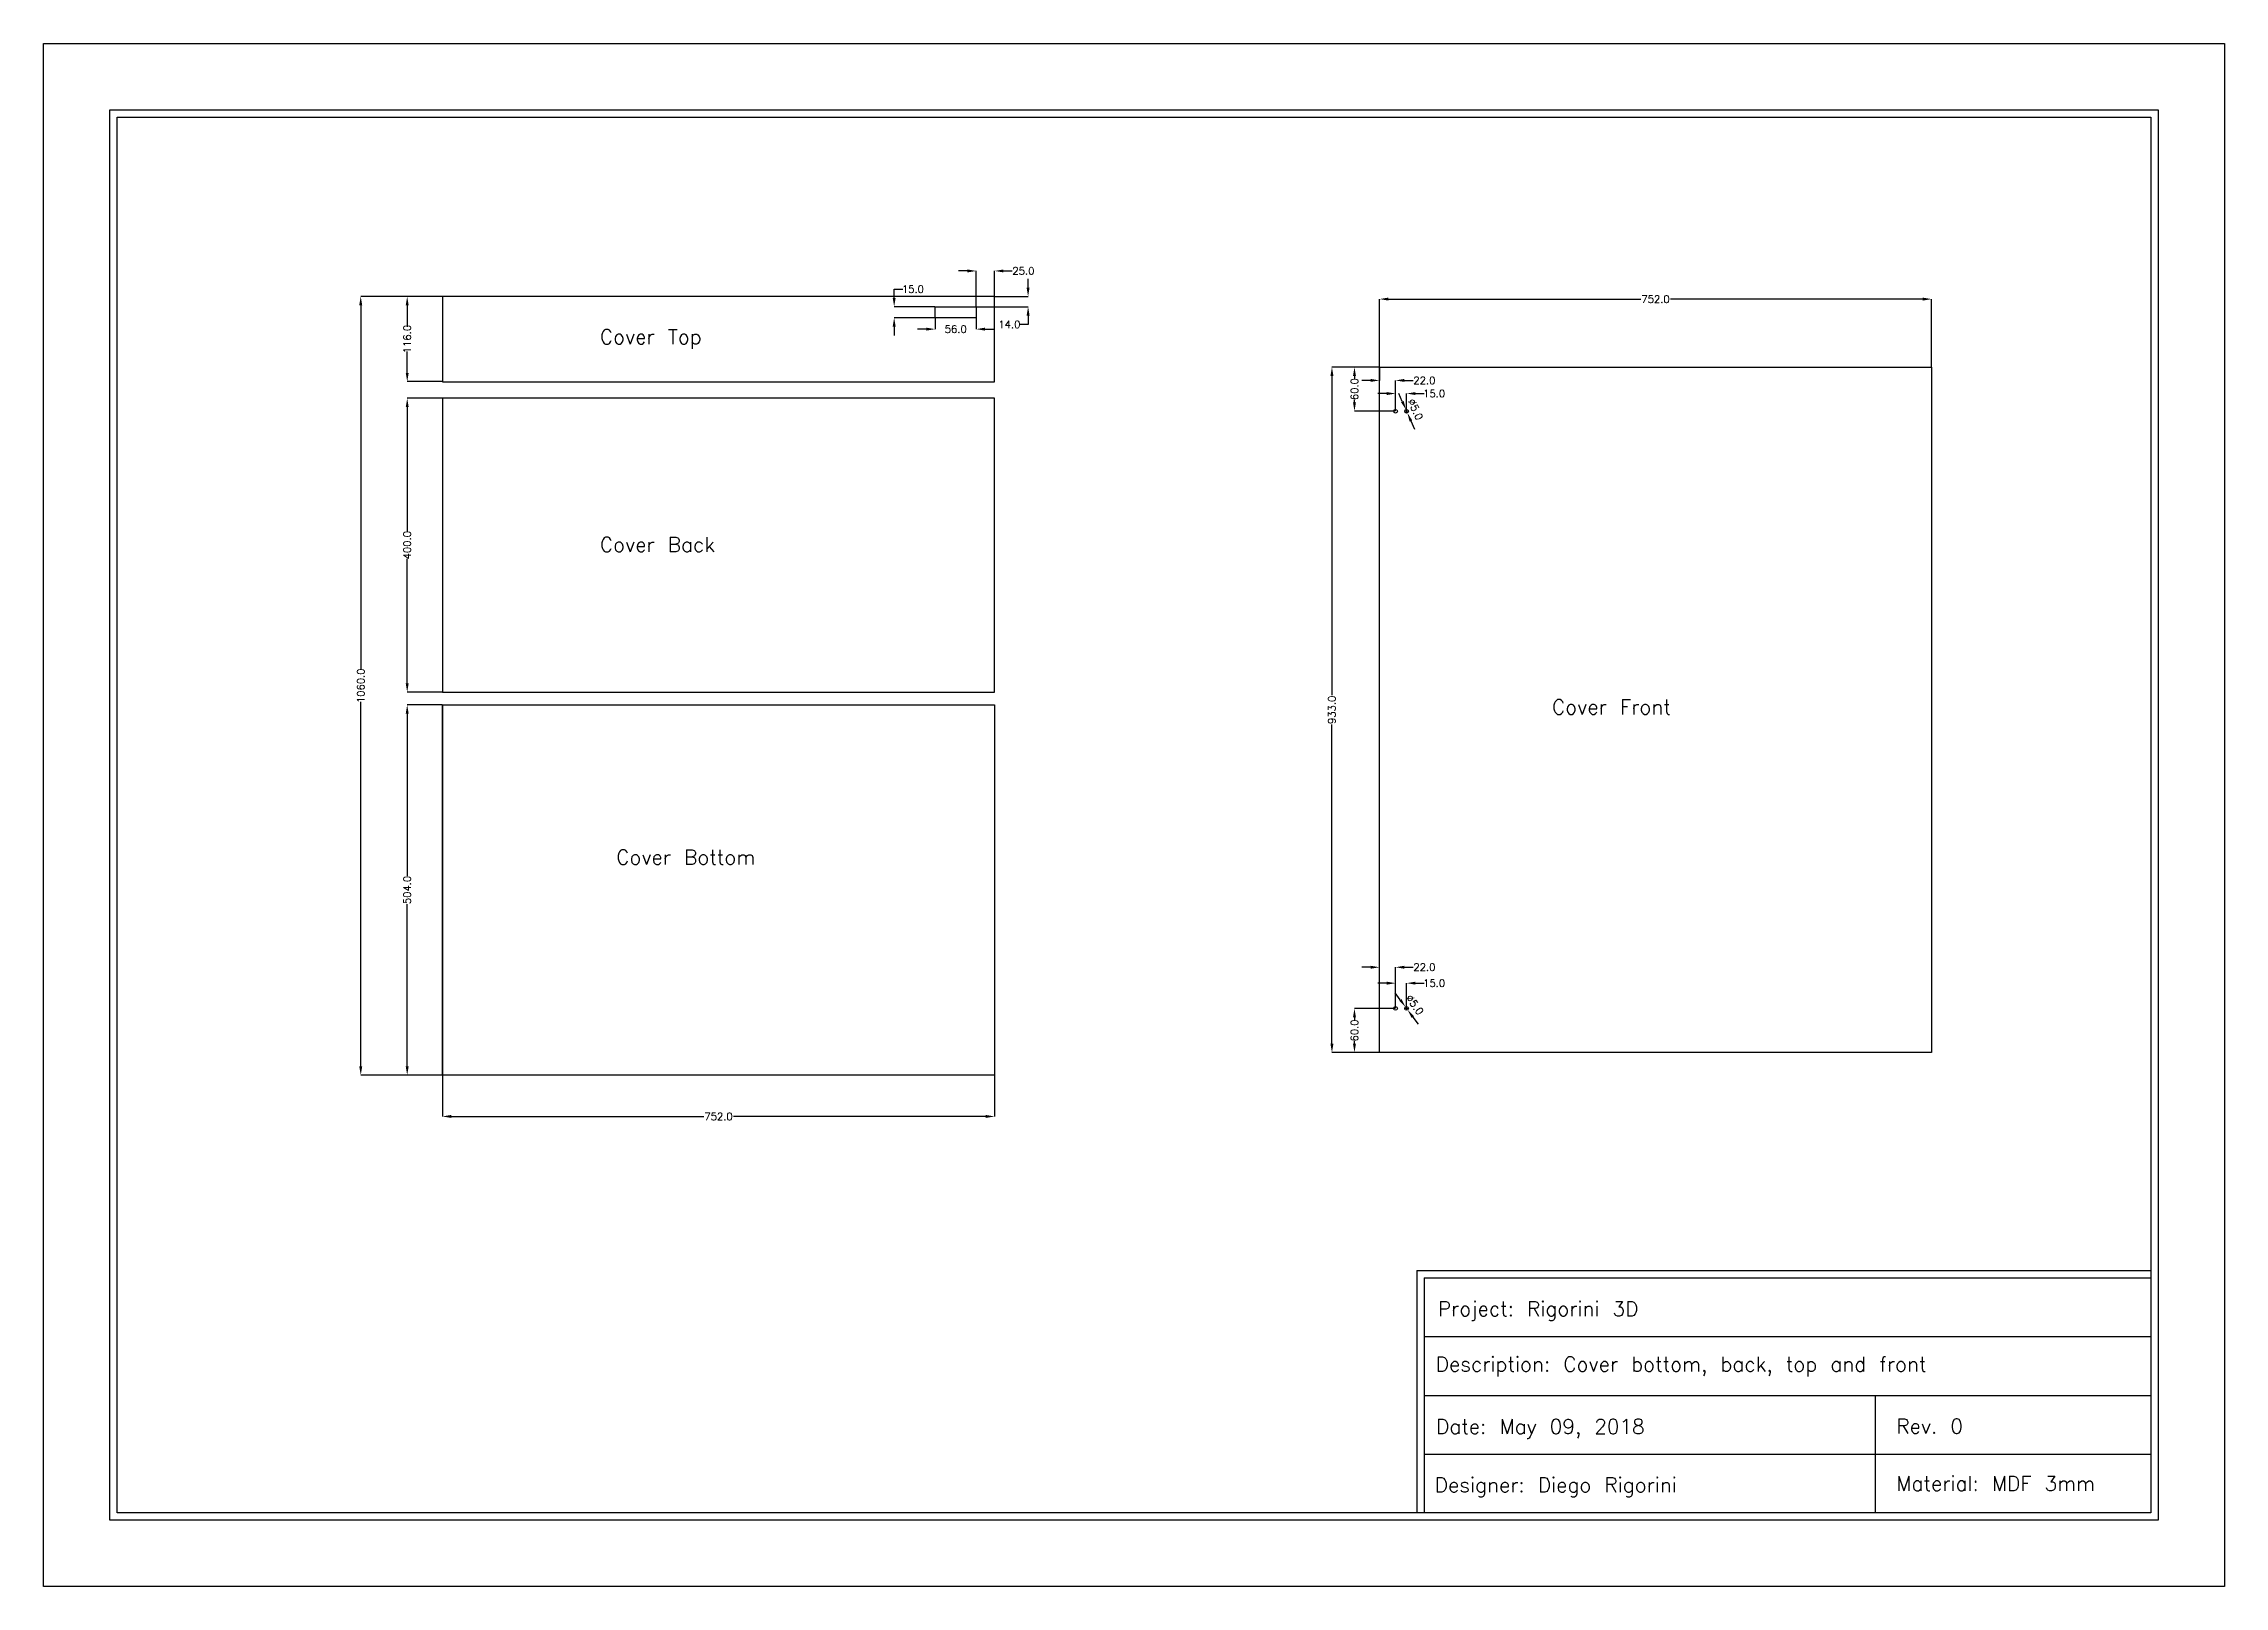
# Model space of a CAD drawing. Header units: millimetres. Extents: x -4601 to 5059, y -189 to 3749.
# Drawn here: x -4601 to -1631, y 1649 to 3749 of the extents above; entities that cross this region are included whole.
import ezdxf

# ---------------------------------------------------------------- set-up
doc = ezdxf.new("R2010")
doc.units = ezdxf.units.MM
doc.layers.get('0').update_dxf_attribs({"lineweight": 25})
doc.layers.add('DIMENSION', color=150, linetype='Continuous', lineweight=9)
doc.layers.add('NoPrint', color=3, linetype='Continuous', plot=False)
doc.styles.get("Standard").update_dxf_attribs({"font": 'txt.shx', "height": 10})
doc.dimstyles.get("Standard").update_dxf_attribs({"dimscale": 100, "dimtxt": 12, "dimasz": 12, "dimexe": 0, "dimexo": 0.5, "dimgap": 1, "dimtad": 0, "dimtoh": 1, "dimdec": 1, "dimzin": 0, "dimdsep": 46, "dimtxsty": 'Standard', "dimcen": 2.5, "dimadec": 0, "dimazin": 0, "dimtfac": 1, "dimtdec": 4, "dimtofl": 0, "dimtmove": 0, "dimatfit": 3, "dimfxl": 1, "dimtolj": 1, "dimtzin": 0, "dimarcsym": 0})

msp = doc.modelspace()

# ---------------------------------------------------------------- texts
for s, insert, char_height, width, attachment_point in [('\\pxql;{\\H2x;Cover Top}', (-3570.35, 3359.66), 10, 272.8125, 3), ('\\pxql;{\\H2x;Cover Back}', (-3570.35, 3076.71), 10, 272.8125, 3), ('\\pxql;{\\H2x;Cover Front}', (-2273.71, 2855.64), 10, 272.8125, 3), ('\\pxql;{\\H2x;Cover Bottom}', (-3548.11, 2651.29), 10, 272.8125, 3), ('Project: Rigorini 3D', (-2701.95, 2036.55), 20, 2725.722, 1), ('Description: Cover bottom, back, top and front', (-2704.91, 1961.19), 20, 2725.722, 1), ('Date: May 09, 2018', (-2704.41, 1876.28), 20, 2725.722, 1), ('Rev. 0', (-2077.54, 1876.5), 20, 2725.722, 1), ('Designer: Diego Rigorini', (-2706.15, 1796.67), 20, 2725.722, 1), ('Material: MDF 3mm', (-2077.54, 1798.76), 20, 2725.722, 1)]:
    msp.add_mtext(s, dxfattribs=dict(insert=insert, char_height=char_height, width=width, attachment_point=attachment_point))

# ---------------------------------------------------------------- blocks, each defined once
blk = doc.blocks.new('*D228')
at = {"layer": 'Defpoints', "color": 0}
for p in [(-4057.6, 2848.5), (-3305.6, 2848.5), (-3305.6, 2288.3)]:
    blk.add_point(p, dxfattribs=at)
at = {"layer": 'DIMENSION', "color": 0, "lineweight": -2}
for p, q in [((-4057.6, 2848), (-4057.6, 2288.3)), ((-3305.6, 2848), (-3305.6, 2288.3)), ((-4045.6, 2288.3), (-3701.7, 2288.3)), ((-3317.6, 2288.3), (-3661.4, 2288.3))]:
    blk.add_line(p, q, dxfattribs=at)
at = {"layer": 'DIMENSION', "color": 0}
for points in [[(-4045.6, 2290.3), (-4045.6, 2286.3), (-4057.6, 2288.3)], [(-3317.6, 2286.3), (-3317.6, 2290.3), (-3305.6, 2288.3)]]:
    blk.add_solid(points, dxfattribs=at)
at = {"layer": 'DIMENSION', "color": 0, "insert": (-3681.6, 2288.3), "char_height": 10, "attachment_point": 5}
blk.add_mtext('\\A1;752.0', dxfattribs=at)
blk = doc.blocks.new('*D231')
at = {"layer": 'Defpoints', "color": 0}
for p in [(-4105.6, 2848.5), (-4057.6, 2848.5), (-4057.6, 2344.5)]:
    blk.add_point(p, dxfattribs=at)
at = {"layer": 'DIMENSION', "color": 0, "lineweight": -2}
for p, q in [((-4058.1, 2848.5), (-4105.6, 2848.5)), ((-4105.6, 2836.5), (-4105.6, 2615.8)), ((-4105.6, 2356.5), (-4105.6, 2577.1)), ((-4058.1, 2344.5), (-4105.6, 2344.5))]:
    blk.add_line(p, q, dxfattribs=at)
at = {"layer": 'DIMENSION', "color": 0}
for points in [[(-4103.6, 2836.5), (-4107.6, 2836.5), (-4105.6, 2848.5)], [(-4107.6, 2356.5), (-4103.6, 2356.5), (-4105.6, 2344.5)]]:
    blk.add_solid(points, dxfattribs=at)
at = {"layer": 'DIMENSION', "color": 0, "insert": (-4105.6, 2596.5), "char_height": 10, "attachment_point": 5, "rotation": 90}
blk.add_mtext('\\A1;504.0', dxfattribs=at)
blk = doc.blocks.new('*D232')
at = {"layer": 'Defpoints', "color": 0}
for p in [(-4057.6, 3265.9), (-4105.6, 2865.9), (-4057.6, 2865.9)]:
    blk.add_point(p, dxfattribs=at)
at = {"layer": 'DIMENSION', "color": 0, "lineweight": -2}
for p, q in [((-4058.1, 3265.9), (-4105.6, 3265.9)), ((-4105.6, 3253.9), (-4105.6, 3084.4)), ((-4105.6, 2877.9), (-4105.6, 3047.4)), ((-4058.1, 2865.9), (-4105.6, 2865.9))]:
    blk.add_line(p, q, dxfattribs=at)
at = {"layer": 'DIMENSION', "color": 0}
for points in [[(-4103.6, 3253.9), (-4107.6, 3253.9), (-4105.6, 3265.9)], [(-4107.6, 2877.9), (-4103.6, 2877.9), (-4105.6, 2865.9)]]:
    blk.add_solid(points, dxfattribs=at)
at = {"layer": 'DIMENSION', "color": 0, "insert": (-4105.6, 3065.9), "char_height": 10, "attachment_point": 5, "rotation": 90}
blk.add_mtext('\\A1;400.0', dxfattribs=at)
blk = doc.blocks.new('*D234')
at = {"layer": 'Defpoints', "color": 0}
for p in [(-4057.6, 3404.5), (-4105.6, 3288.5), (-4057.6, 3288.5)]:
    blk.add_point(p, dxfattribs=at)
at = {"layer": 'DIMENSION', "color": 0, "lineweight": -2}
for p, q in [((-4058.1, 3404.5), (-4105.6, 3404.5)), ((-4105.6, 3392.5), (-4105.6, 3363.3)), ((-4105.6, 3300.5), (-4105.6, 3329.6)), ((-4058.1, 3288.5), (-4105.6, 3288.5))]:
    blk.add_line(p, q, dxfattribs=at)
at = {"layer": 'DIMENSION', "color": 0}
for points in [[(-4103.6, 3392.5), (-4107.6, 3392.5), (-4105.6, 3404.5)], [(-4107.6, 3300.5), (-4103.6, 3300.5), (-4105.6, 3288.5)]]:
    blk.add_solid(points, dxfattribs=at)
at = {"layer": 'DIMENSION', "color": 0, "insert": (-4105.6, 3346.5), "char_height": 10, "attachment_point": 5, "rotation": 90}
blk.add_mtext('\\A1;116.0', dxfattribs=at)
blk = doc.blocks.new('*D248')
at = {"layer": 'Defpoints', "color": 0}
for p in [(-2029.5, 3400.9), (-2781.5, 3308.3), (-2029.5, 3308.3)]:
    blk.add_point(p, dxfattribs=at)
at = {"layer": 'DIMENSION', "color": 0, "lineweight": -2}
for p, q in [((-2781.5, 3308.8), (-2781.5, 3400.9)), ((-2769.5, 3400.9), (-2425.7, 3400.9)), ((-2041.5, 3400.9), (-2385.3, 3400.9)), ((-2029.5, 3308.8), (-2029.5, 3400.9))]:
    blk.add_line(p, q, dxfattribs=at)
at = {"layer": 'DIMENSION', "color": 0}
for points in [[(-2769.5, 3402.9), (-2769.5, 3398.9), (-2781.5, 3400.9)], [(-2041.5, 3398.9), (-2041.5, 3402.9), (-2029.5, 3400.9)]]:
    blk.add_solid(points, dxfattribs=at)
at = {"layer": 'DIMENSION', "color": 0, "insert": (-2405.5, 3400.9), "char_height": 10, "attachment_point": 5}
blk.add_mtext('\\A1;752.0', dxfattribs=at)
blk = doc.blocks.new('*D250')
at = {"layer": 'Defpoints', "color": 0}
for p in [(-2846.2, 3308.3), (-2781.5, 3308.3), (-2781.5, 2375.3)]:
    blk.add_point(p, dxfattribs=at)
at = {"layer": 'DIMENSION', "color": 0, "lineweight": -2}
for p, q in [((-2782, 3308.3), (-2846.2, 3308.3)), ((-2846.2, 3296.3), (-2846.2, 2861.9)), ((-2846.2, 2387.3), (-2846.2, 2821.6)), ((-2782, 2375.3), (-2846.2, 2375.3))]:
    blk.add_line(p, q, dxfattribs=at)
at = {"layer": 'DIMENSION', "color": 0}
for points in [[(-2844.2, 3296.3), (-2848.2, 3296.3), (-2846.2, 3308.3)], [(-2848.2, 2387.3), (-2844.2, 2387.3), (-2846.2, 2375.3)]]:
    blk.add_solid(points, dxfattribs=at)
at = {"layer": 'DIMENSION', "color": 0, "insert": (-2846.2, 2841.8), "char_height": 10, "attachment_point": 5, "rotation": 90}
blk.add_mtext('\\A1;933.0', dxfattribs=at)
blk = doc.blocks.new('*D252')
at = {"layer": 'Defpoints', "color": 0}
for p in [(-2759.5, 2491.4), (-2759.5, 2435.3), (-2781.5, 2375.3)]:
    blk.add_point(p, dxfattribs=at)
at = {"layer": 'DIMENSION', "color": 0, "lineweight": -2}
for p, q in [((-2793.5, 2491.4), (-2805.5, 2491.4)), ((-2781.5, 2375.8), (-2781.5, 2491.4)), ((-2759.5, 2435.8), (-2759.5, 2491.4)), ((-2747.5, 2491.4), (-2735.5, 2491.4))]:
    blk.add_line(p, q, dxfattribs=at)
at = {"layer": 'DIMENSION', "color": 0}
for points in [[(-2793.5, 2489.4), (-2793.5, 2493.4), (-2781.5, 2491.4)], [(-2747.5, 2493.4), (-2747.5, 2489.4), (-2759.5, 2491.4)]]:
    blk.add_solid(points, dxfattribs=at)
at = {"layer": 'DIMENSION', "color": 0, "insert": (-2720.3, 2491.4), "char_height": 10, "attachment_point": 5}
blk.add_mtext('\\A1;22.0', dxfattribs=at)
blk = doc.blocks.new('*D253')
at = {"layer": 'Defpoints', "color": 0}
for p in [(-2744.5, 2469.7), (-2759.5, 2435.3), (-2744.5, 2435.3)]:
    blk.add_point(p, dxfattribs=at)
at = {"layer": 'DIMENSION', "color": 0, "lineweight": -2}
for p, q in [((-2771.5, 2469.7), (-2783.5, 2469.7)), ((-2759.5, 2435.8), (-2759.5, 2469.7)), ((-2744.5, 2435.8), (-2744.5, 2469.7)), ((-2732.5, 2469.7), (-2720.5, 2469.7))]:
    blk.add_line(p, q, dxfattribs=at)
at = {"layer": 'DIMENSION', "color": 0}
for points in [[(-2771.5, 2467.7), (-2771.5, 2471.7), (-2759.5, 2469.7)], [(-2732.5, 2471.7), (-2732.5, 2467.7), (-2744.5, 2469.7)]]:
    blk.add_solid(points, dxfattribs=at)
at = {"layer": 'DIMENSION', "color": 0, "insert": (-2707, 2469.7), "char_height": 10, "attachment_point": 5}
blk.add_mtext('\\A1;15.0', dxfattribs=at)
blk = doc.blocks.new('*D256')
at = {"layer": 'Defpoints', "color": 0}
for p in [(-2815.5, 2435.3), (-2759.5, 2435.3), (-2781.5, 2375.3)]:
    blk.add_point(p, dxfattribs=at)
at = {"layer": 'DIMENSION', "color": 0, "lineweight": -2}
for p, q in [((-2760, 2435.3), (-2815.5, 2435.3)), ((-2815.5, 2423.3), (-2815.5, 2419.6)), ((-2815.5, 2387.3), (-2815.5, 2390.9)), ((-2782, 2375.3), (-2815.5, 2375.3))]:
    blk.add_line(p, q, dxfattribs=at)
at = {"layer": 'DIMENSION', "color": 0}
for points in [[(-2813.5, 2423.3), (-2817.5, 2423.3), (-2815.5, 2435.3)], [(-2817.5, 2387.3), (-2813.5, 2387.3), (-2815.5, 2375.3)]]:
    blk.add_solid(points, dxfattribs=at)
at = {"layer": 'DIMENSION', "color": 0, "insert": (-2815.5, 2405.3), "char_height": 10, "attachment_point": 5, "rotation": 90}
blk.add_mtext('\\A1;60.0', dxfattribs=at)
blk = doc.blocks.new('*D258')
at = {"layer": 'Defpoints', "color": 0}
for p in [(-2781.5, 3308.3), (-2759.5, 3290.2), (-2759.5, 3248.3)]:
    blk.add_point(p, dxfattribs=at)
at = {"layer": 'DIMENSION', "color": 0, "lineweight": -2}
for p, q in [((-2781.5, 3307.8), (-2781.5, 3290.2)), ((-2793.5, 3290.2), (-2805.5, 3290.2)), ((-2759.5, 3248.8), (-2759.5, 3290.2)), ((-2747.5, 3290.2), (-2735.5, 3290.2))]:
    blk.add_line(p, q, dxfattribs=at)
at = {"layer": 'DIMENSION', "color": 0}
for points in [[(-2793.5, 3288.2), (-2793.5, 3292.2), (-2781.5, 3290.2)], [(-2747.5, 3292.2), (-2747.5, 3288.2), (-2759.5, 3290.2)]]:
    blk.add_solid(points, dxfattribs=at)
at = {"layer": 'DIMENSION', "color": 0, "insert": (-2720.3, 3290.2), "char_height": 10, "attachment_point": 5}
blk.add_mtext('\\A1;22.0', dxfattribs=at)
blk = doc.blocks.new('*D259')
at = {"layer": 'Defpoints', "color": 0}
for p in [(-2744.5, 3272.3), (-2759.5, 3248.3), (-2744.5, 3248.3)]:
    blk.add_point(p, dxfattribs=at)
at = {"layer": 'DIMENSION', "color": 0, "lineweight": -2}
for p, q in [((-2771.5, 3272.3), (-2783.5, 3272.3)), ((-2759.5, 3248.8), (-2759.5, 3272.3)), ((-2744.5, 3248.8), (-2744.5, 3272.3)), ((-2732.5, 3272.3), (-2720.5, 3272.3))]:
    blk.add_line(p, q, dxfattribs=at)
at = {"layer": 'DIMENSION', "color": 0}
for points in [[(-2771.5, 3270.3), (-2771.5, 3274.3), (-2759.5, 3272.3)], [(-2732.5, 3274.3), (-2732.5, 3270.3), (-2744.5, 3272.3)]]:
    blk.add_solid(points, dxfattribs=at)
at = {"layer": 'DIMENSION', "color": 0, "insert": (-2707, 3272.3), "char_height": 10, "attachment_point": 5}
blk.add_mtext('\\A1;15.0', dxfattribs=at)
blk = doc.blocks.new('*D261')
at = {"layer": 'Defpoints', "color": 0}
for p in [(-2781.5, 3308.3), (-2815.5, 3248.3), (-2759.5, 3248.3)]:
    blk.add_point(p, dxfattribs=at)
at = {"layer": 'DIMENSION', "color": 0, "lineweight": -2}
for p, q in [((-2782, 3308.3), (-2815.5, 3308.3)), ((-2815.5, 3296.3), (-2815.5, 3292.6)), ((-2815.5, 3260.3), (-2815.5, 3263.9)), ((-2760, 3248.3), (-2815.5, 3248.3))]:
    blk.add_line(p, q, dxfattribs=at)
at = {"layer": 'DIMENSION', "color": 0}
for points in [[(-2813.5, 3296.3), (-2817.5, 3296.3), (-2815.5, 3308.3)], [(-2817.5, 3260.3), (-2813.5, 3260.3), (-2815.5, 3248.3)]]:
    blk.add_solid(points, dxfattribs=at)
at = {"layer": 'DIMENSION', "color": 0, "insert": (-2815.5, 3278.3), "char_height": 10, "attachment_point": 5, "rotation": 90}
blk.add_mtext('\\A1;60.0', dxfattribs=at)
blk = doc.blocks.new('*D263')
at = {"layer": 'Defpoints', "color": 0}
for p in [(-2745.5, 3250.6), (-2743.5, 3246)]:
    blk.add_point(p, dxfattribs=at)
at = {"layer": 'DIMENSION', "color": 0, "lineweight": -2}
for p, q in [((-2750.4, 3261.5), (-2755.2, 3272.5)), ((-2738.6, 3235), (-2733.8, 3224))]:
    blk.add_line(p, q, dxfattribs=at)
at = {"layer": 'DIMENSION', "color": 0}
for p, q in [((-2747, 3248.3), (-2742, 3248.3)), ((-2744.5, 3245.8), (-2744.5, 3250.8))]:
    blk.add_line(p, q, dxfattribs=at)
for points in [[(-2752.2, 3260.7), (-2748.5, 3262.3), (-2745.5, 3250.6)], [(-2736.8, 3235.8), (-2740.5, 3234.2), (-2743.5, 3246)]]:
    blk.add_solid(points, dxfattribs=at)
at = {"layer": 'DIMENSION', "color": 0, "insert": (-2732.5, 3250.8), "char_height": 10, "attachment_point": 5, "rotation": 293.8417}
blk.add_mtext('\\A1;{\\Q0;%%c}5.0', dxfattribs=at)
blk = doc.blocks.new('*D264')
at = {"layer": 'Defpoints', "color": 0}
for p in [(-2746, 2437.3), (-2743, 2433.2)]:
    blk.add_point(p, dxfattribs=at)
at = {"layer": 'DIMENSION', "color": 0, "lineweight": -2}
for p, q in [((-2753.1, 2447), (-2760.2, 2456.6)), ((-2735.9, 2423.6), (-2728.9, 2413.9))]:
    blk.add_line(p, q, dxfattribs=at)
at = {"layer": 'DIMENSION', "color": 0}
for p, q in [((-2744.5, 2432.8), (-2744.5, 2437.8)), ((-2747, 2435.3), (-2742, 2435.3))]:
    blk.add_line(p, q, dxfattribs=at)
for points in [[(-2754.7, 2445.8), (-2751.5, 2448.1), (-2746, 2437.3)], [(-2734.3, 2424.7), (-2737.6, 2422.4), (-2743, 2433.2)]]:
    blk.add_solid(points, dxfattribs=at)
at = {"layer": 'DIMENSION', "color": 0, "insert": (-2733.4, 2440.3), "char_height": 10, "attachment_point": 5, "rotation": 306.2195}
blk.add_mtext('\\A1;{\\Q0;%%c}5.0', dxfattribs=at)
blk = doc.blocks.new('*D280')
at = {"layer": 'Defpoints', "color": 0}
for p in [(-3330.6, 3390.5), (-3305.6, 3404.5), (-3260, 3390.5)]:
    blk.add_point(p, dxfattribs=at)
at = {"layer": 'DIMENSION', "color": 0, "lineweight": -2}
for p, q in [((-3260, 3416.5), (-3260, 3428.5)), ((-3330.1, 3390.5), (-3260, 3390.5)), ((-3305.1, 3404.5), (-3260, 3404.5)), ((-3260, 3366.5), (-3272, 3366.5)), ((-3260, 3378.5), (-3260, 3366.5))]:
    blk.add_line(p, q, dxfattribs=at)
at = {"layer": 'DIMENSION', "color": 0}
for points in [[(-3262, 3416.5), (-3258, 3416.5), (-3260, 3404.5)], [(-3258, 3378.5), (-3262, 3378.5), (-3260, 3390.5)]]:
    blk.add_solid(points, dxfattribs=at)
at = {"layer": 'DIMENSION', "color": 0, "insert": (-3285.5, 3366.5), "char_height": 10, "attachment_point": 5}
blk.add_mtext('\\A1;14.0', dxfattribs=at)
blk = doc.blocks.new('*D282')
at = {"layer": 'Defpoints', "color": 0}
for p in [(-3442.4, 3390.5), (-3386.6, 3390.5), (-3386.6, 3375.5)]:
    blk.add_point(p, dxfattribs=at)
at = {"layer": 'DIMENSION', "color": 0, "lineweight": -2}
for p, q in [((-3442.4, 3414.5), (-3430.4, 3414.5)), ((-3442.4, 3402.5), (-3442.4, 3414.5)), ((-3387.1, 3390.5), (-3442.4, 3390.5)), ((-3387.1, 3375.5), (-3442.4, 3375.5)), ((-3442.4, 3363.5), (-3442.4, 3351.5))]:
    blk.add_line(p, q, dxfattribs=at)
at = {"layer": 'DIMENSION', "color": 0}
for points in [[(-3444.4, 3402.5), (-3440.4, 3402.5), (-3442.4, 3390.5)], [(-3440.4, 3363.5), (-3444.4, 3363.5), (-3442.4, 3375.5)]]:
    blk.add_solid(points, dxfattribs=at)
at = {"layer": 'DIMENSION', "color": 0, "insert": (-3416.9, 3414.5), "char_height": 10, "attachment_point": 5}
blk.add_mtext('\\A1;15.0', dxfattribs=at)
blk = doc.blocks.new('*D284')
at = {"layer": 'Defpoints', "color": 0}
for p in [(-3386.6, 3375.5), (-3386.6, 3360), (-3330.6, 3375.5)]:
    blk.add_point(p, dxfattribs=at)
at = {"layer": 'DIMENSION', "color": 0, "lineweight": -2}
for p, q in [((-3398.6, 3360), (-3410.6, 3360)), ((-3386.6, 3375), (-3386.6, 3360)), ((-3330.6, 3375), (-3330.6, 3360)), ((-3318.6, 3360), (-3306.6, 3360))]:
    blk.add_line(p, q, dxfattribs=at)
at = {"layer": 'DIMENSION', "color": 0}
for points in [[(-3398.6, 3358), (-3398.6, 3362), (-3386.6, 3360)], [(-3318.6, 3362), (-3318.6, 3358), (-3330.6, 3360)]]:
    blk.add_solid(points, dxfattribs=at)
at = {"layer": 'DIMENSION', "color": 0, "insert": (-3358.6, 3360), "char_height": 10, "attachment_point": 5}
blk.add_mtext('\\A1;56.0', dxfattribs=at)
blk = doc.blocks.new('*D286')
at = {"layer": 'Defpoints', "color": 0}
for p in [(-3305.6, 3439.2), (-3330.6, 3390.5), (-3305.6, 3399.5)]:
    blk.add_point(p, dxfattribs=at)
at = {"layer": 'DIMENSION', "color": 0, "lineweight": -2}
for p, q in [((-3342.6, 3439.2), (-3354.6, 3439.2)), ((-3330.6, 3391), (-3330.6, 3439.2)), ((-3305.6, 3400), (-3305.6, 3439.2)), ((-3293.6, 3439.2), (-3281.6, 3439.2))]:
    blk.add_line(p, q, dxfattribs=at)
at = {"layer": 'DIMENSION', "color": 0}
for points in [[(-3342.6, 3437.2), (-3342.6, 3441.2), (-3330.6, 3439.2)], [(-3293.6, 3441.2), (-3293.6, 3437.2), (-3305.6, 3439.2)]]:
    blk.add_solid(points, dxfattribs=at)
at = {"layer": 'DIMENSION', "color": 0, "insert": (-3266.4, 3439.2), "char_height": 10, "attachment_point": 5}
blk.add_mtext('\\A1;25.0', dxfattribs=at)
blk = doc.blocks.new('*D288')
at = {"layer": 'Defpoints', "color": 0}
for p in [(-4057.6, 3404.5), (-4168.9, 2344.5), (-4057.6, 2344.5)]:
    blk.add_point(p, dxfattribs=at)
at = {"layer": 'DIMENSION', "color": 0, "lineweight": -2}
for p, q in [((-4058.1, 3404.5), (-4168.9, 3404.5)), ((-4168.9, 3392.5), (-4168.9, 2896.3)), ((-4168.9, 2356.5), (-4168.9, 2852.6)), ((-4058.1, 2344.5), (-4168.9, 2344.5))]:
    blk.add_line(p, q, dxfattribs=at)
at = {"layer": 'DIMENSION', "color": 0}
for points in [[(-4166.9, 3392.5), (-4170.9, 3392.5), (-4168.9, 3404.5)], [(-4170.9, 2356.5), (-4166.9, 2356.5), (-4168.9, 2344.5)]]:
    blk.add_solid(points, dxfattribs=at)
at = {"layer": 'DIMENSION', "color": 0, "insert": (-4168.9, 2874.5), "char_height": 10, "attachment_point": 5, "rotation": 90}
blk.add_mtext('\\A1;1060.0', dxfattribs=at)

# ---------------------------------------------------------------- dimensions: what is measured, and where the dimension line sits
at = {"layer": 'DIMENSION'}
for base, p1, p2, picture, middle in [((-3305.58, 3439.21), (-3330.58, 3390.47), (-3305.58, 3399.47), '*D286', (-3266.41, 3439.21)), ((-2029.51, 3400.95), (-2781.51, 3308.26), (-2029.51, 3308.26), '*D248', (-2405.51, 3400.95)), ((-3386.58, 3359.97), (-3330.58, 3375.47), (-3386.58, 3375.47), '*D284', (-3358.58, 3359.97)), ((-2759.51, 3290.23), (-2781.51, 3308.26), (-2759.51, 3248.26), '*D258', (-2720.34, 3290.23)), ((-2744.51, 3272.26), (-2759.51, 3248.26), (-2744.51, 3248.26), '*D259', (-2707.01, 3272.26)), ((-2759.51, 2491.37), (-2781.51, 2375.26), (-2759.51, 2435.26), '*D252', (-2720.34, 2491.37)), ((-2744.51, 2469.69), (-2759.51, 2435.26), (-2744.51, 2435.26), '*D253', (-2707.01, 2469.69))]:
    dim = msp.add_linear_dim(base=base, p1=p1, p2=p2, dimstyle='Standard', override={"dimscale": 1, "dimlfac": 1, "dimtxsty": 'Standard', "dimsah": 1, "dimtolj": 1}, dxfattribs=at)
    dim.commit()
    dim.dimension.update_dxf_attribs({"geometry": picture, "text_midpoint": middle})
for base, p1, p2, picture, middle in [((-3442.35, 3390.47), (-3386.58, 3375.47), (-3386.58, 3390.47), '*D282', (-3416.85, 3414.47)), ((-3259.98, 3390.47), (-3305.58, 3404.47), (-3330.58, 3390.47), '*D280', (-3285.48, 3366.47)), ((-4168.88, 2344.47), (-4057.58, 3404.47), (-4057.58, 2344.47), '*D288', (-4168.88, 2874.47)), ((-4105.58, 3288.47), (-4057.58, 3404.47), (-4057.58, 3288.47), '*D234', (-4105.58, 3346.47)), ((-2846.22, 3308.26), (-2781.51, 2375.26), (-2781.51, 3308.26), '*D250', (-2846.22, 2841.76)), ((-2815.48, 3248.26), (-2781.51, 3308.26), (-2759.51, 3248.26), '*D261', (-2815.48, 3278.26)), ((-4105.58, 2865.9), (-4057.58, 3265.9), (-4057.58, 2865.9), '*D232', (-4105.58, 3065.9)), ((-4105.58, 2848.47), (-4057.58, 2344.47), (-4057.58, 2848.47), '*D231', (-4105.58, 2596.47)), ((-2815.48, 2435.26), (-2781.51, 2375.26), (-2759.51, 2435.26), '*D256', (-2815.48, 2405.26))]:
    dim = msp.add_linear_dim(base=base, p1=p1, p2=p2, angle=90, dimstyle='Standard', override={"dimscale": 1, "dimlfac": 1, "dimtxsty": 'Standard', "dimsah": 1, "dimtolj": 1}, dxfattribs=at)
    dim.commit()
    dim.dimension.update_dxf_attribs({"geometry": picture, "text_midpoint": middle})
for p1, p2, picture, middle in [((-2745.52, 3250.55), (-2743.5, 3245.98), '*D263', (-2732.52, 3250.83)), ((-2745.99, 2437.28), (-2743.03, 2433.25), '*D264', (-2733.35, 2440.34))]:
    dim = msp.add_diameter_dim_2p(p1=p1, p2=p2, text='{\\Q0;%%c}5.0', dimstyle='Standard', override={"dimscale": 1, "dimlfac": 1, "dimtxsty": 'Standard', "dimsah": 1, "dimse1": 1, "dimse2": 1, "dimtmove": 2, "dimtolj": 1}, dxfattribs=at)
    dim.commit()
    dim.dimension.update_dxf_attribs({"geometry": picture, "text_midpoint": middle, "dimtype": 163})
dim = msp.add_linear_dim(base=(-3305.58, 2288.33), p1=(-4057.58, 2848.47), p2=(-3305.58, 2848.47), dimstyle='Standard', override={"dimscale": 1, "dimlfac": 1, "dimtxsty": 'Standard', "dimsah": 1, "dimtolj": 1}, dxfattribs=at)
dim.commit()
dim.dimension.update_dxf_attribs({"geometry": '*D228', "text_midpoint": (-3681.58, 2288.33), "dimtype": 160})

# ---------------------------------------------------------------- linework, layer by layer
for p, q in [((-2730.56, 2078.63), (-1730.78, 2078.63)), ((-2730.56, 2078.63), (-2730.56, 1748.63)), ((-2720.56, 2068.63), (-1730.78, 2068.63)), ((-2720.56, 2068.63), (-2720.56, 1748.63)), ((-2720.56, 1988.63), (-1730.78, 1988.63)), ((-2720.56, 1908.63), (-1730.78, 1908.63)), ((-2106.3, 1908.63), (-2106.3, 1748.63)), ((-2720.56, 1828.63), (-1730.78, 1828.63))]:
    msp.add_line(p, q)
for points in [[(-1720.78, 3658.63), (-1720.78, 1738.63), (-4510.78, 1738.63), (-4510.78, 3658.63)], [(-1730.78, 3648.63), (-1730.78, 1748.63), (-4500.78, 1748.63), (-4500.78, 3648.63)], [(-4057.58, 3404.47), (-4057.58, 3288.47), (-3305.58, 3288.47), (-3305.58, 3404.47)], [(-3386.58, 3390.47), (-3330.58, 3390.47), (-3330.58, 3375.47), (-3386.58, 3375.47)], [(-2781.51, 2375.26), (-2781.51, 3308.26), (-2029.51, 3308.26), (-2029.51, 2375.26)], [(-3305.58, 3265.9), (-4057.58, 3265.9), (-4057.58, 2865.9), (-3305.58, 2865.9)], [(-4057.58, 2848.47), (-3305.58, 2848.47), (-3305.58, 2344.47), (-4057.58, 2344.47)]]:
    msp.add_lwpolyline(points, close=True)
for centre in [(-2759.51, 3248.26), (-2744.51, 3248.26), (-2759.51, 2435.26), (-2744.51, 2435.26)]:
    msp.add_circle(centre, 2.5)
at = {"layer": 'NoPrint'}
msp.add_lwpolyline([(-1630.78, 3748.63), (-1630.78, 1648.63), (-4600.78, 1648.63), (-4600.78, 3748.63)], close=True, dxfattribs=at)

msp.set_redraw_order([(e.dxf.handle, doc.entitydb.next_handle()) for e in msp.query("TEXT MTEXT ATTDEF DIMENSION ARC_DIMENSION")])  # texts and dimensions are drawn at this point

doc.saveas('drawing.dxf')
